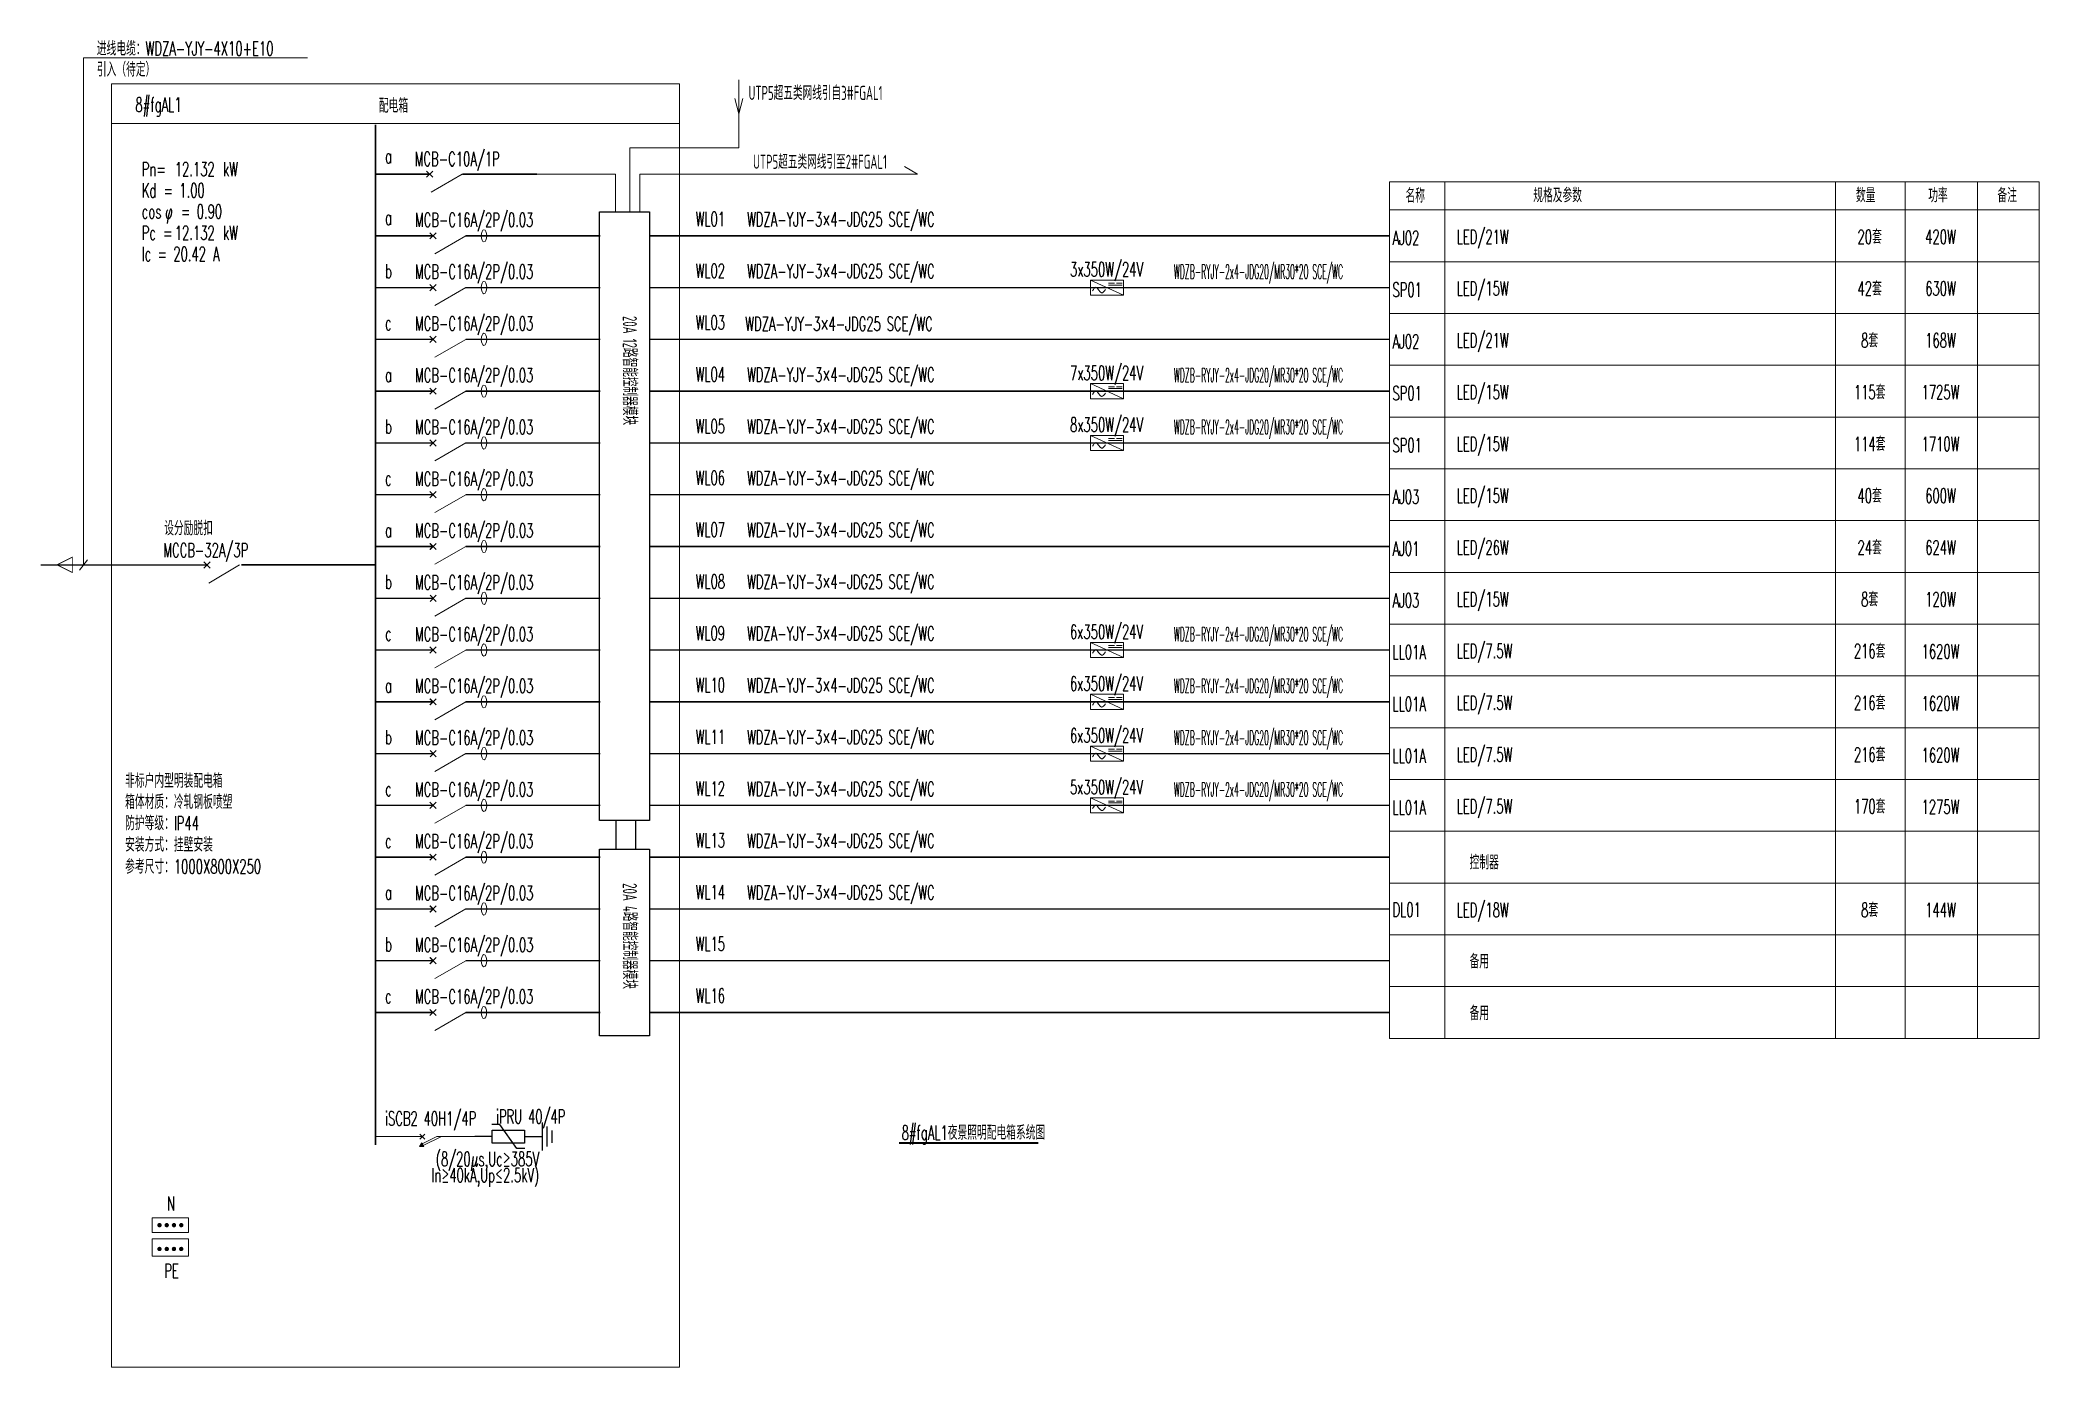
# Model space of a CAD drawing. Header units: millimetres. Extents: x -158656 to -149924, y -51573 to -51018.
# Drawn here: x -151199.6 to -150704.5, y -51346.3 to -51017.6 of the extents above; entities that cross this region are included whole.
import ezdxf
from ezdxf.enums import TextEntityAlignment as Align

# ---------------------------------------------------------------- set-up
doc = ezdxf.new("R2010")
doc.units = ezdxf.units.MM
doc.header["$MEASUREMENT"] = 0
doc.layers.get('0').update_dxf_attribs({"lineweight": 15})
doc.layers.add('0-配电系统图', color=7, linetype='Continuous', lineweight=18)
doc.layers.add('FG-说明', color=7, linetype='Continuous', lineweight=9)
for name, color, linetype in [('FG-灯具', 3, 'Continuous'), ('FG-照明文字说明', 7, 'Continuous'), ('电气', 3, 'Continuous')]:
    doc.layers.add(name, color=color, linetype=linetype)
doc.styles.add('_TEL_DIM', font='SIMPLEX', dxfattribs={"width": 0.8, "height": 3.5, "bigfont": 'HZTXT'})
doc.styles.add('XD2008', font='xd-hzs.shx', dxfattribs={"width": 0.7, "bigfont": 'xd-hztxt.shx'})

msp = doc.modelspace()

# ---------------------------------------------------------------- texts
at = {"layer": 'FG-照明文字说明', "color": 0, "style": 'XD2008', "width": 0.65}
for s, p in [('UTP5超五类网线引自3#FGAL1', (-151024.09, -51032.47)), ('UTP5超五类网线引至2#FGAL1', (-151022.96, -51049.53))]:
    msp.add_text(s, height=3.5, dxfattribs=at).set_placement(p)
for s, p in [('20A 12路智能控制器模块', (-151055.24, -51085.96)), ('20A 4路智能控制器模块', (-151055.24, -51226.43))]:
    msp.add_text(s, height=3.5, rotation=270, dxfattribs=at).set_placement(p)
at = {"layer": 'FG-说明', "style": '_TEL_DIM'}
for s, width, p in [('进线电缆：WDZA-YJY-4X10+E10', 0.6, (-151185.51, -51021.48, 27.42)), ('引入（待定）', 0.6, (-151185.51, -51026.67, 27.42)), ('8#fgAL1', 0.6, (-151175.94, -51035.38)), ('配电箱', 0.6, (-151115.67, -51035.62)), ('Pn=', 0.6, (-151174.37, -51051.36)), ('12.132', 0.6, (-151166.2, -51051.36)), ('kW', 0.6, (-151154.27, -51051.36)), ('a', 0.6, (-151114.11, -51048.1)), ('MCB-C10A/1P ', 0.6, (-151106.78, -51048.82)), ('Kd', 0.6, (-151174.37, -51056.61)), ('1.00', 0.6, (-151165.08, -51056.61)), ('=', 0.6, (-151168.98, -51056.61)), ('0.90', 0.6, (-151160.78, -51061.86)), ('名称', 0.6, (-150861.4, -51057.92)), ('规格及参数', 0.6, (-150829.76, -51057.82)), ('数量', 0.6, (-150749.84, -51057.82)), ('功率', 0.6, (-150731.95, -51057.82)), ('备注', 0.6, (-150714.8, -51057.82)), ('cos', 0.6, (-151174.37, -51061.86)), ('φ', 0.6, (-151168.61, -51061.86)), ('=', 0.6, (-151164.68, -51061.86)), ('a', 0.6, (-151114.11, -51063.36)), ('MCB-C16A/2P/0.03', 0.6, (-151106.73, -51063.91)), ('WL01', 0.6, (-151037.21, -51063.69)), ('WDZA-YJY-3×4-JDG25 SCE/WC', 0.6, (-151024.47, -51063.79)), ('Pc', 0.6, (-151174.37, -51067.11)), ('=', 0.6, (-151169.08, -51067.11)), ('12.132', 0.6, (-151166.2, -51067.1)), ('kW', 0.6, (-151154.27, -51067.1)), ('LED/21W', 0.6, (-150848.73, -51068.11, -88.1)), ('Ic', 0.6, (-151174.37, -51072.36)), ('=', 0.6, (-151170.47, -51072.36)), ('20.42', 0.6, (-151166.57, -51072.36)), ('A', 0.6, (-151156.73, -51072.36)), ('b', 0.6, (-151114.11, -51076.62)), ('MCB-C16A/2P/0.03', 0.6, (-151106.73, -51076.73)), ('WL02', 0.6, (-151037.21, -51076.51)), ('WDZA-YJY-3×4-JDG25 SCE/WC', 0.6, (-151024.47, -51076.61)), ('3x350W/24V', 0.6, (-150944.49, -51076.17)), ('WDZB-RYJY-2x4-JDG20/MR30*20 SCE/WC', 0.4, (-150918.74, -51076.73)), ('LED/15W', 0.6, (-150848.73, -51080.93, -88.1)), ('c', 0.6, (-151114.11, -51089.44)), ('MCB-C16A/2P/0.03', 0.6, (-151106.73, -51089.56)), ('WL03', 0.6, (-151037.21, -51089.34)), ('WDZA-YJY-3×4-JDG25 SCE/WC', 0.6, (-151024.92, -51089.64)), ('LED/21W', 0.6, (-150848.73, -51093.75, -88.1)), ('MCB-C16A/2P/0.03', 0.6, (-151106.73, -51102.38)), ('WDZA-YJY-3×4-JDG25 SCE/WC', 0.6, (-151024.47, -51102.25)), ('7x350W/24V', 0.6, (-150944.49, -51101.82)), ('WDZB-RYJY-2x4-JDG20/MR30*20 SCE/WC', 0.4, (-150918.74, -51102.38)), ('a', 0.6, (-151114.11, -51102.26)), ('WL04', 0.6, (-151037.21, -51102.16)), ('LED/15W', 0.6, (-150848.73, -51106.58, -88.1)), ('b', 0.6, (-151114.11, -51115.09)), ('MCB-C16A/2P/0.03', 0.6, (-151106.73, -51115.2)), ('WL05', 0.6, (-151037.21, -51114.98)), ('WDZA-YJY-3×4-JDG25 SCE/WC', 0.6, (-151024.47, -51115.08)), ('8x350W/24V', 0.6, (-150944.49, -51114.64)), ('WDZB-RYJY-2x4-JDG20/MR30*20 SCE/WC', 0.4, (-150918.74, -51115.2)), ('LED/15W', 0.6, (-150848.73, -51119.4, -88.1)), ('c', 0.6, (-151114.11, -51127.91)), ('MCB-C16A/2P/0.03', 0.6, (-151106.73, -51128.03)), ('WL06', 0.6, (-151037.21, -51127.81)), ('WDZA-YJY-3×4-JDG25 SCE/WC', 0.6, (-151024.47, -51127.9)), ('LED/15W', 0.6, (-150848.73, -51132.22, -88.1)), ('设分励脱扣', 0.6, (-151168.83, -51140.27, 11.52)), ('MCB-C16A/2P/0.03', 0.6, (-151106.72, -51140.85)), ('WL07', 0.6, (-151037.21, -51140.63)), ('WDZA-YJY-3×4-JDG25 SCE/WC', 0.6, (-151024.46, -51140.72)), ('MCCB-32A/3P', 0.6, (-151169.06, -51145.72)), ('a', 0.6, (-151114.11, -51140.73)), ('LED/26W', 0.6, (-150848.73, -51145.05, -88.1)), ('b', 0.6, (-151114.11, -51153.55)), ('MCB-C16A/2P/0.03', 0.6, (-151106.72, -51153.68)), ('WL08', 0.6, (-151037.2, -51153.46)), ('WDZA-YJY-3×4-JDG25 SCE/WC', 0.6, (-151024.46, -51153.55)), ('LED/15W', 0.6, (-150848.73, -51157.87, -88.1)), ('MCB-C16A/2P/0.03', 0.6, (-151106.73, -51166.5)), ('WDZA-YJY-3×4-JDG25 SCE/WC', 0.6, (-151024.47, -51166.37)), ('6x350W/24V', 0.6, (-150944.5, -51165.93)), ('WDZB-RYJY-2x4-JDG20/MR30*20 SCE/WC', 0.4, (-150918.74, -51166.5)), ('c', 0.6, (-151114.1, -51166.38)), ('WL09', 0.6, (-151037.21, -51166.28)), ('LED/7.5W', 0.6, (-150848.73, -51170.69, -88.1)), ('a', 0.6, (-151114.11, -51179.2)), ('MCB-C16A/2P/0.03', 0.6, (-151106.72, -51179.32)), ('WL10', 0.6, (-151037.21, -51179.1)), ('WDZA-YJY-3×4-JDG25 SCE/WC', 0.6, (-151024.47, -51179.19)), ('6x350W/24V', 0.6, (-150944.5, -51178.76)), ('WDZB-RYJY-2x4-JDG20/MR30*20 SCE/WC', 0.4, (-150918.74, -51179.32)), ('LED/7.5W', 0.6, (-150848.73, -51183.51, -88.1)), ('b', 0.6, (-151114.11, -51192.03)), ('MCB-C16A/2P/0.03', 0.6, (-151106.72, -51192.15)), ('WL11', 0.6, (-151037.2, -51191.93)), ('WDZA-YJY-3×4-JDG25 SCE/WC', 0.6, (-151024.47, -51192.02)), ('6x350W/24V', 0.6, (-150944.5, -51191.58)), ('WDZB-RYJY-2x4-JDG20/MR30*20 SCE/WC', 0.4, (-150918.74, -51192.14)), ('LED/7.5W', 0.6, (-150848.73, -51196.34, -88.1)), ('非标户内型明装配电箱', 0.6, (-151178.5, -51202.82)), ('MCB-C16A/2P/0.03', 0.6, (-151106.73, -51204.97)), ('WL12', 0.6, (-151037.21, -51204.75)), ('WDZA-YJY-3×4-JDG25 SCE/WC', 0.6, (-151024.47, -51204.84)), ('5x350W/24V', 0.6, (-150944.5, -51204.41)), ('WDZB-RYJY-2x4-JDG20/MR30*20 SCE/WC', 0.4, (-150918.74, -51204.97)), ('箱体材质：冷轧钢板喷塑', 0.6, (-151178.5, -51208.05)), ('c', 0.6, (-151114.1, -51204.85)), ('LED/7.5W', 0.6, (-150848.73, -51209.16, -88.1)), ('防护等级：IP44 ', 0.6, (-151178.5, -51213.31)), ('安装方式：挂壁安装', 0.6, (-151178.5, -51218.63)), ('c', 0.6, (-151114.11, -51217.67)), ('MCB-C16A/2P/0.03', 0.6, (-151106.73, -51217.79)), ('WL13', 0.6, (-151037.21, -51217.57)), ('WDZA-YJY-3×4-JDG25 SCE/WC', 0.6, (-151024.47, -51217.67)), ('参考尺寸：1000X800X250', 0.6, (-151178.5, -51224.07)), ('控制器', 0.6, (-150845.53, -51223.01)), ('MCB-C16A/2P/0.03', 0.6, (-151106.72, -51230.62)), ('WL14', 0.6, (-151037.21, -51230.4)), ('WDZA-YJY-3×4-JDG25 SCE/WC', 0.6, (-151024.47, -51230.49)), ('a', 0.6, (-151114.11, -51230.5)), ('LED/18W', 0.6, (-150848.73, -51234.81, -88.1)), ('b', 0.6, (-151114.11, -51243.32)), ('MCB-C16A/2P/0.03', 0.6, (-151106.72, -51243.44)), ('WL15', 0.6, (-151037.21, -51243.22)), ('备用', 0.6, (-150845.53, -51247.54)), ('c', 0.6, (-151114.11, -51256.14)), ('MCB-C16A/2P/0.03', 0.6, (-151106.73, -51256.26)), ('WL16', 0.6, (-151037.21, -51256.04)), ('备用', 0.6, (-150845.53, -51260.36)), ('8#fgAL1夜景照明配电箱系统图', 0.6, (-150986.2, -51289.95)), ('N', 0.6, (-151168.13, -51307.52)), ('PE', 0.6, (-151168.82, -51324.19))]:
    msp.add_text(s, height=3.5, dxfattribs=dict(at, width=width)).set_placement(p)
at = {"layer": 'FG-说明', "style": '_TEL_DIM', "width": 0.6}
for s, p in [('AJ02', (-150864.62, -51066.63)), ('SP01', (-150864.62, -51079.46)), ('AJ02', (-150864.62, -51092.28)), ('SP01', (-150864.62, -51105.1)), ('SP01', (-150864.62, -51117.93)), ('AJ03', (-150864.62, -51130.75)), ('AJ01', (-150864.62, -51143.57)), ('AJ03', (-150864.62, -51156.39)), ('LL01A', (-150864.62, -51169.22)), ('LL01A', (-150864.62, -51182.04)), ('LL01A', (-150864.62, -51194.87)), ('LL01A', (-150864.62, -51207.69)), ('DL01', (-150864.62, -51232.99))]:
    msp.add_text(s, height=3.5, dxfattribs=at).set_placement(p, align=Align.MIDDLE_LEFT)
for s, p in [('20套', (-150746.44, -51068.11)), ('420W', (-150728.9, -51068.11)), ('42套', (-150746.44, -51080.93)), ('630W', (-150728.9, -51080.93)), ('8套', (-150746.44, -51093.75)), ('168W', (-150728.9, -51093.75)), ('115套', (-150746.44, -51106.58)), ('1725W', (-150728.9, -51106.58)), ('114套', (-150746.44, -51119.4)), ('1710W', (-150728.9, -51119.4)), ('40套', (-150746.44, -51132.22)), ('600W', (-150728.9, -51132.22)), ('24套', (-150746.44, -51145.05)), ('624W', (-150728.9, -51145.05)), ('8套', (-150746.44, -51157.87)), ('120W', (-150728.9, -51157.87)), ('216套', (-150746.44, -51170.69)), ('1620W', (-150728.9, -51170.8)), ('216套', (-150746.44, -51183.51)), ('1620W', (-150728.9, -51183.63)), ('216套', (-150746.44, -51196.34)), ('1620W', (-150728.9, -51196.45)), ('170套', (-150746.44, -51209.16)), ('1275W', (-150728.9, -51209.28)), ('8套', (-150746.44, -51234.81)), ('144W', (-150728.9, -51234.81)), ('iSCB2 40H1/4P', (-151102.83, -51286.48)), ('iPRU 40/4P', (-151078.06, -51285.98))]:
    msp.add_text(s, height=3.5, dxfattribs=at).set_placement(p, align=Align.CENTER)
for s, p in [('(8/20μs,Uc≥385V', (-151075.99, -51296.48)), ('In≥40kA,Up≤2.5kV)', (-151075.99, -51300.48))]:
    msp.add_text(s, height=3.5, dxfattribs=at).set_placement(p, align=Align.RIGHT)

# ---------------------------------------------------------------- blocks, each defined once
blk = doc.blocks.new('0208D')
at = {"color": 3, "linetype": 'Continuous', "const_width": 0.3}
blk.add_lwpolyline([(0, -7.5), (0, 0)], dxfattribs=at)
blk.add_lwpolyline([(0, -7.5), (2.5, -2.5), (-2.5, -2.5)], close=True, dxfattribs=at)
blk = doc.blocks.new('过流保护SPD')
at = {"layer": '电气', "color": 3}
for p, q in [((435, 0), (0, 0)), ((625, 298), (424, 298)), ((435, 163), (1235, 163)), ((435, -163), (435, 163)), ((1046, -298), (625, 298)), ((1235, 163), (1235, -163)), ((1235, 0), (1671, 0)), ((1671, 347), (1671, -347)), ((1789, 251), (1789, -242)), ((1911, 152), (1911, -157)), ((1235, -163), (435, -163)), ((1246, -298), (1046, -298))]:
    blk.add_line(p, q, dxfattribs=at)

# ---------------------------------------------------------------- hatches: boundary and pattern name
at = {"layer": 'FG-说明'}
msp.add_hatch(color=256, dxfattribs=at).paths.add_polyline_path([(-151105.56, -51291.6), (-151104.56, -51291.66), (-151105.01, -51290.76)])

# ---------------------------------------------------------------- linework, layer by layer
at = {"color": 4}
msp.add_line((-151057.08, -51060.14), (-151057.08, -51050.85), dxfattribs=at)
for p, q in [((-150865.4, -51052.76), (-150865.4, -51264.87)), ((-150851.62, -51052.76), (-150851.62, -51264.87)), ((-150754.93, -51052.76), (-150754.93, -51264.87)), ((-150737.68, -51052.76), (-150737.68, -51264.87)), ((-150719.72, -51052.76), (-150719.72, -51264.87)), ((-150704.5, -51052.76), (-150704.5, -51264.87))]:
    msp.add_line(p, q)
for points in [[(-151046.01, -51044.32), (-151026.51, -51044.32), (-151026.51, -51027.47)], [(-151027.52, -51032.12), (-151026.51, -51035.9)], [(-151025.51, -51032.12), (-151026.51, -51035.9)], [(-151046.01, -51044.32), (-151053.51, -51044.32), (-151053.51, -51060.14)], [(-151046.01, -51050.85), (-151051.03, -51050.85), (-151051.03, -51060.14)], [(-151046.01, -51050.85), (-150982.23, -51050.85), (-150985.49, -51048.91)]]:
    msp.add_lwpolyline(points)
msp.add_lwpolyline([(-151076.49, -51050.85), (-151057.08, -51050.85)], dxfattribs=at)
at = {"layer": '0-配电系统图', "ltscale": 0.2}
for p, q in [((-151188.85, -51147.64), (-151188.84, -51022.06)), ((-151188.84, -51022.06), (-151133.34, -51022.06)), ((-151187.86, -51146.38), (-151189.84, -51148.9)), ((-151159.02, -51148.41), (-151157.47, -51146.86)), ((-151159.02, -51146.86), (-151157.47, -51148.41)), ((-151150.17, -51147.63), (-151157.78, -51152.16))]:
    msp.add_line(p, q, dxfattribs=at)
at = {"layer": '0-配电系统图', "ltscale": 100}
msp.add_line((-151181.87, -51038.3), (-151041.24, -51038.3), dxfattribs=at)
at = {"layer": '0-配电系统图'}
for p, q in [((-151103.85, -51050.08), (-151102.31, -51051.62)), ((-151103.85, -51051.62), (-151102.31, -51050.08)), ((-151095.01, -51050.85), (-151102.67, -51055.27)), ((-151103, -51065.34), (-151101.45, -51066.88)), ((-151103, -51066.88), (-151101.45, -51065.34)), ((-151103, -51065.34), (-151101.45, -51066.88)), ((-151103, -51066.88), (-151101.45, -51065.34)), ((-151094.15, -51066.1), (-151101.81, -51070.53)), ((-151103, -51078.16), (-151101.45, -51079.7)), ((-151103, -51079.7), (-151101.45, -51078.16)), ((-151103, -51078.16), (-151101.45, -51079.7)), ((-151103, -51079.7), (-151101.45, -51078.16)), ((-151094.15, -51078.93), (-151101.81, -51083.35)), ((-151103, -51090.98), (-151101.45, -51092.53)), ((-151103, -51092.53), (-151101.45, -51090.98)), ((-151103, -51090.98), (-151101.45, -51092.53)), ((-151103, -51092.53), (-151101.45, -51090.98)), ((-151094.15, -51091.75), (-151101.81, -51096.17)), ((-151103, -51103.81), (-151101.45, -51105.35)), ((-151103, -51105.35), (-151101.45, -51103.81)), ((-151103, -51103.81), (-151101.45, -51105.35)), ((-151103, -51105.35), (-151101.45, -51103.81)), ((-151094.15, -51104.57), (-151101.81, -51109)), ((-151103, -51116.63), (-151101.45, -51118.17)), ((-151103, -51118.17), (-151101.45, -51116.63)), ((-151103, -51116.63), (-151101.45, -51118.17)), ((-151103, -51118.17), (-151101.45, -51116.63)), ((-151094.15, -51117.4), (-151101.81, -51121.82)), ((-151103, -51129.45), (-151101.45, -51131)), ((-151103, -51131), (-151101.45, -51129.45)), ((-151103, -51129.45), (-151101.45, -51131)), ((-151103, -51131), (-151101.45, -51129.45)), ((-151094.15, -51130.22), (-151101.81, -51134.64)), ((-151103, -51142.27), (-151101.45, -51143.82)), ((-151103, -51143.82), (-151101.45, -51142.27)), ((-151102.99, -51142.27), (-151101.44, -51143.82)), ((-151102.99, -51143.82), (-151101.44, -51142.27)), ((-151102.99, -51142.27), (-151101.44, -51143.82)), ((-151102.99, -51143.82), (-151101.44, -51142.27)), ((-151094.15, -51143.04), (-151101.8, -51147.46)), ((-151102.99, -51155.1), (-151101.44, -51156.65)), ((-151102.99, -51156.65), (-151101.44, -51155.1)), ((-151102.99, -51155.1), (-151101.44, -51156.65)), ((-151102.99, -51156.65), (-151101.44, -51155.1)), ((-151102.99, -51155.1), (-151101.45, -51156.65)), ((-151102.99, -51156.65), (-151101.45, -51155.1)), ((-151094.14, -51155.87), (-151101.8, -51160.29)), ((-151103, -51167.92), (-151101.45, -51169.47)), ((-151103, -51169.47), (-151101.45, -51167.92)), ((-151103, -51167.92), (-151101.45, -51169.47)), ((-151103, -51169.47), (-151101.45, -51167.92)), ((-151094.15, -51168.69), (-151101.81, -51173.11)), ((-151103, -51180.75), (-151101.45, -51182.29)), ((-151103, -51182.29), (-151101.45, -51180.75)), ((-151102.99, -51180.75), (-151101.44, -51182.29)), ((-151102.99, -51182.29), (-151101.44, -51180.75)), ((-151102.99, -51180.75), (-151101.44, -51182.29)), ((-151102.99, -51182.29), (-151101.44, -51180.75)), ((-151094.15, -51181.51), (-151101.8, -51185.94)), ((-151102.99, -51193.57), (-151101.44, -51195.12)), ((-151102.99, -51195.12), (-151101.44, -51193.57)), ((-151102.99, -51193.57), (-151101.44, -51195.12)), ((-151102.99, -51195.12), (-151101.44, -51193.57)), ((-151102.99, -51193.57), (-151101.45, -51195.12)), ((-151102.99, -51195.12), (-151101.45, -51193.57)), ((-151094.14, -51194.34), (-151101.8, -51198.76)), ((-151103, -51206.39), (-151101.45, -51207.94)), ((-151103, -51207.94), (-151101.45, -51206.39)), ((-151103, -51206.39), (-151101.45, -51207.94)), ((-151103, -51207.94), (-151101.45, -51206.39)), ((-151094.15, -51207.16), (-151101.81, -51211.58)), ((-151103, -51219.22), (-151101.45, -51220.76)), ((-151103, -51220.76), (-151101.45, -51219.22)), ((-151103, -51219.22), (-151101.45, -51220.76)), ((-151103, -51220.76), (-151101.45, -51219.22)), ((-151094.16, -51219.99), (-151101.81, -51224.41)), ((-151103, -51232.04), (-151101.45, -51233.59)), ((-151103, -51233.59), (-151101.45, -51232.04)), ((-151102.99, -51232.04), (-151101.45, -51233.59)), ((-151102.99, -51233.59), (-151101.45, -51232.04)), ((-151102.99, -51232.04), (-151101.45, -51233.59)), ((-151102.99, -51233.59), (-151101.45, -51232.04)), ((-151094.15, -51232.81), (-151101.81, -51237.23)), ((-151103, -51244.87), (-151101.45, -51246.41)), ((-151103, -51246.41), (-151101.45, -51244.87)), ((-151102.99, -51244.87), (-151101.44, -51246.41)), ((-151102.99, -51246.41), (-151101.44, -51244.87)), ((-151102.99, -51244.87), (-151101.44, -51246.41)), ((-151102.99, -51246.41), (-151101.44, -51244.87)), ((-151094.15, -51245.63), (-151101.8, -51250.06)), ((-151103, -51257.69), (-151101.45, -51259.23)), ((-151103, -51259.23), (-151101.45, -51257.69)), ((-151103, -51257.69), (-151101.45, -51259.23)), ((-151103, -51259.23), (-151101.45, -51257.69)), ((-151094.16, -51258.46), (-151101.81, -51262.88)), ((-151162.8, -51309.32), (-151171.8, -51309.32)), ((-151171.8, -51309.32), (-151171.8, -51312.92)), ((-151162.8, -51312.92), (-151162.8, -51309.32)), ((-151171.8, -51312.92), (-151162.8, -51312.92)), ((-151162.8, -51314.47), (-151171.8, -51314.47)), ((-151171.8, -51314.47), (-151171.8, -51318.82)), ((-151162.8, -51318.82), (-151162.8, -51314.47)), ((-151171.8, -51318.82), (-151162.8, -51318.82))]:
    msp.add_line(p, q, dxfattribs=at)
at = {"layer": '0-配电系统图', "ltscale": 100}
msp.add_lwpolyline([(-151181.87, -51028.5), (-151041.24, -51028.5), (-151041.24, -51346.25), (-151181.87, -51346.25)], close=True, dxfattribs=at)
at = {"layer": '0-配电系统图', "const_width": 0.36}
for points in [[(-151116.5, -51038.6), (-151116.5, -51291.26)], [(-151116.5, -51050.85), (-151103.08, -51050.85)], [(-151095.01, -51050.85), (-151076.49, -51050.85)], [(-151116.5, -51066.11), (-151102.22, -51066.11)], [(-151116.5, -51078.93), (-151102.22, -51078.93)], [(-151116.5, -51091.75), (-151102.22, -51091.76)], [(-151116.5, -51104.58), (-151102.22, -51104.58)], [(-151116.5, -51117.4), (-151102.22, -51117.4)], [(-151116.5, -51130.22), (-151102.22, -51130.22)], [(-151199.41, -51147.64), (-151158.25, -51147.64)], [(-151149.68, -51147.6), (-151116.51, -51147.6)], [(-151116.5, -51143.04), (-151102.22, -51143.05)], [(-151116.5, -51143.05), (-151102.22, -51143.05)], [(-151116.5, -51155.87), (-151102.22, -51155.87)], [(-151116.49, -51155.87), (-151102.21, -51155.87)], [(-151116.5, -51168.69), (-151102.22, -51168.7)], [(-151116.5, -51181.52), (-151102.22, -51181.52)], [(-151116.5, -51181.52), (-151102.22, -51181.52)], [(-151116.5, -51194.34), (-151102.22, -51194.34)], [(-151116.49, -51194.34), (-151102.21, -51194.34)], [(-151116.5, -51207.16), (-151102.22, -51207.17)], [(-151116.5, -51219.99), (-151102.23, -51219.99)], [(-151116.5, -51232.81), (-151102.22, -51232.81)], [(-151116.5, -51232.81), (-151102.23, -51232.81)], [(-151116.5, -51245.64), (-151102.22, -51245.64)], [(-151116.5, -51245.64), (-151102.22, -51245.64)], [(-151116.5, -51258.46), (-151102.23, -51258.46)]]:
    msp.add_lwpolyline(points, dxfattribs=at)
at = {"layer": '0-配电系统图', "color": 7, "const_width": 0.515}
msp.add_lwpolyline([(-150986.86, -51290.8), (-150952.33, -51290.8)], dxfattribs=at)
at = {"layer": '0-配电系统图', "const_width": 0.54}
for points in [[(-151170, -51311.39, 1), (-151170, -51310.85, 1)], [(-151168.2, -51311.39, 1), (-151168.2, -51310.85, 1)], [(-151166.4, -51311.39, 1), (-151166.4, -51310.85, 1)], [(-151164.6, -51311.39, 1), (-151164.6, -51310.85, 1)], [(-151170, -51317.29, 1), (-151170, -51316.75, 1)], [(-151168.2, -51317.29, 1), (-151168.2, -51316.75, 1)], [(-151166.4, -51317.29, 1), (-151166.4, -51316.75, 1)], [(-151164.6, -51317.29, 1), (-151164.6, -51316.75, 1)]]:
    msp.add_lwpolyline(points, format="xyb", close=True, dxfattribs=at)
at = {"layer": '0-配电系统图', "extrusion": (0, 0, -1)}
for centre in [(-151089.63, -51066.1), (-151089.63, -51078.93), (-151089.63, -51091.75), (-151089.63, -51104.57), (-151089.63, -51117.4), (-151089.63, -51130.22), (-151089.63, -51143.04), (-151089.62, -51155.87), (-151089.63, -51168.69), (-151089.63, -51181.51), (-151089.62, -51194.34), (-151089.63, -51207.16), (-151089.64, -51219.99), (-151089.63, -51232.81), (-151089.63, -51245.63), (-151089.64, -51258.46)]:
    msp.add_ellipse(centre, major_axis=(0, 1.51), ratio=0.444792, dxfattribs=at)
at = {"layer": 'FG-灯具'}
for points in [[(-151060.99, -51060.14), (-151048.61, -51060.14), (-151048.61, -51210.88), (-151060.99, -51210.88)], [(-151060.99, -51218.01), (-151048.61, -51218.01), (-151048.61, -51264.22), (-151060.99, -51264.22)]]:
    msp.add_lwpolyline(points, close=True, dxfattribs=at)
for points in [[(-151056.87, -51218.01), (-151056.87, -51210.88)], [(-151052.05, -51218.01), (-151052.05, -51210.88)]]:
    msp.add_lwpolyline(points, dxfattribs=at)
at = {"layer": 'FG-说明', "color": 0}
for p, q in [((-150865.4, -51052.76), (-150704.5, -51052.76)), ((-150865.4, -51059.7), (-150704.5, -51059.7)), ((-150865.4, -51072.52), (-150704.5, -51072.52)), ((-150931.24, -51080.8), (-150939.4, -51077.06)), ((-150933.43, -51077.84), (-150934.94, -51077.84)), ((-150931.57, -51078.32), (-150934.94, -51078.32)), ((-150931.57, -51077.84), (-150932.97, -51077.84)), ((-150865.4, -51085.34), (-150704.5, -51085.34)), ((-150865.4, -51098.17), (-150704.5, -51098.17)), ((-150931.24, -51106.45), (-150939.4, -51102.71)), ((-150933.43, -51103.48), (-150934.94, -51103.48)), ((-150931.57, -51103.96), (-150934.94, -51103.96)), ((-150931.57, -51103.48), (-150932.97, -51103.48)), ((-150865.4, -51110.99), (-150704.5, -51110.99)), ((-150931.24, -51119.27), (-150939.4, -51115.53)), ((-150933.43, -51116.3), (-150934.94, -51116.3)), ((-150931.57, -51116.79), (-150934.94, -51116.79)), ((-150931.57, -51116.3), (-150932.97, -51116.3)), ((-150865.4, -51123.81), (-150704.5, -51123.81)), ((-150865.4, -51136.63), (-150704.5, -51136.63)), ((-150865.4, -51149.46), (-150704.5, -51149.46)), ((-150865.4, -51162.28), (-150704.5, -51162.28)), ((-150931.24, -51170.57), (-150939.4, -51166.83)), ((-150933.43, -51167.6), (-150934.94, -51167.6)), ((-150931.57, -51168.08), (-150934.94, -51168.08)), ((-150931.57, -51167.6), (-150932.97, -51167.6)), ((-150865.4, -51175.11), (-150704.5, -51175.11)), ((-150931.24, -51183.39), (-150939.4, -51179.66)), ((-150933.43, -51180.43), (-150934.94, -51180.43)), ((-150931.57, -51180.91), (-150934.94, -51180.91)), ((-150931.57, -51180.43), (-150932.97, -51180.43)), ((-150865.4, -51187.93), (-150704.5, -51187.93)), ((-150931.24, -51196.22), (-150939.4, -51192.48)), ((-150933.43, -51193.25), (-150934.94, -51193.25)), ((-150931.57, -51193.73), (-150934.94, -51193.73)), ((-150931.57, -51193.25), (-150932.97, -51193.25)), ((-150865.4, -51200.75), (-150704.5, -51200.75)), ((-150931.24, -51209.04), (-150939.4, -51205.3)), ((-150933.43, -51206.08), (-150934.94, -51206.08)), ((-150931.57, -51206.56), (-150934.94, -51206.56)), ((-150931.57, -51206.08), (-150932.97, -51206.08)), ((-150865.4, -51213.57), (-150704.5, -51213.57)), ((-150865.4, -51226.4), (-150704.5, -51226.4)), ((-150865.4, -51239.22), (-150704.5, -51239.22)), ((-150865.4, -51252.05), (-150704.5, -51252.05)), ((-150865.4, -51264.87), (-150704.5, -51264.87))]:
    msp.add_line(p, q, dxfattribs=at)
at = {"layer": 'FG-说明'}
for p, q in [((-151116.5, -51289.19), (-151105.5, -51289.19)), ((-151106.1, -51289.19), (-151104.9, -51289.19)), ((-151105.01, -51290.76), (-151105.56, -51291.6)), ((-151104.26, -51288.55), (-151105.54, -51289.82)), ((-151104.26, -51289.82), (-151105.54, -51288.55)), ((-151105.01, -51290.76), (-151104.56, -51291.66)), ((-151104.68, -51291.43), (-151100.18, -51289.19)), ((-151100.18, -51289.19), (-151091.93, -51289.19)), ((-151105.56, -51291.6), (-151104.56, -51291.66))]:
    msp.add_line(p, q, dxfattribs=at)
at = {"layer": 'FG-说明', "color": 0, "const_width": 0.36}
for points in [[(-151094.15, -51066.1), (-151060.82, -51066.11)], [(-151048.54, -51066.11), (-150865.4, -51066.11)], [(-151094.15, -51078.93), (-151060.82, -51078.93)], [(-151048.54, -51078.93), (-150865.4, -51078.93)], [(-151094.15, -51091.75), (-151060.82, -51091.75)], [(-151048.54, -51091.75), (-150865.4, -51091.75)], [(-151094.15, -51104.57), (-151060.82, -51104.58)], [(-151048.54, -51104.58), (-150865.4, -51104.58)], [(-151094.15, -51117.4), (-151060.82, -51117.4)], [(-151048.54, -51117.4), (-150865.4, -51117.4)], [(-151094.15, -51130.22), (-151060.82, -51130.22)], [(-151048.54, -51130.22), (-150865.4, -51130.22)], [(-151048.54, -51143.05), (-150865.4, -51143.05)], [(-151048.54, -51155.87), (-150865.4, -51155.87)], [(-151094.15, -51168.69), (-151060.82, -51168.69)], [(-151048.54, -51168.69), (-150865.4, -51168.69)], [(-151048.54, -51181.52), (-150865.4, -51181.52)], [(-151048.54, -51194.34), (-150865.4, -51194.34)], [(-151094.15, -51207.16), (-151060.82, -51207.16)], [(-151048.54, -51207.17), (-150865.4, -51207.17)], [(-151094.16, -51219.99), (-151060.82, -51219.99)], [(-151048.55, -51219.99), (-150865.4, -51219.99)], [(-151048.54, -51232.81), (-150865.4, -51232.81)], [(-151048.54, -51245.64), (-150865.4, -51245.64)], [(-151094.16, -51258.46), (-151060.82, -51258.46)], [(-151048.55, -51258.46), (-150865.4, -51258.46)]]:
    msp.add_lwpolyline(points, dxfattribs=at)
at = {"layer": 'FG-说明', "color": 0}
for points in [[(-150931.24, -51080.8), (-150939.4, -51080.8), (-150939.4, -51077.06), (-150931.24, -51077.06)], [(-150931.24, -51106.45), (-150939.4, -51106.45), (-150939.4, -51102.71), (-150931.24, -51102.71)], [(-150931.24, -51119.27), (-150939.4, -51119.27), (-150939.4, -51115.53), (-150931.24, -51115.53)], [(-150931.24, -51170.57), (-150939.4, -51170.57), (-150939.4, -51166.83), (-150931.24, -51166.83)], [(-150931.24, -51183.39), (-150939.4, -51183.39), (-150939.4, -51179.66), (-150931.24, -51179.66)], [(-150931.24, -51196.22), (-150939.4, -51196.22), (-150939.4, -51192.48), (-150931.24, -51192.48)], [(-150931.24, -51209.04), (-150939.4, -51209.04), (-150939.4, -51205.3), (-150931.24, -51205.3)]]:
    msp.add_lwpolyline(points, close=True, dxfattribs=at)
at = {"layer": 'FG-说明', "const_width": 0.36}
for points in [[(-151094.15, -51143.04), (-151060.81, -51143.04)], [(-151094.14, -51155.87), (-151060.81, -51155.87)], [(-151094.15, -51181.51), (-151060.81, -51181.52)], [(-151094.14, -51194.34), (-151060.81, -51194.34)], [(-151094.15, -51232.81), (-151060.81, -51232.81)], [(-151094.15, -51245.63), (-151060.81, -51245.64)]]:
    msp.add_lwpolyline(points, dxfattribs=at)
at = {"layer": 'FG-说明'}
msp.add_lwpolyline([(-151100.18, -51289.19), (-151101.3, -51289.19), (-151104.9, -51290.99)], dxfattribs=at)
at = {"layer": 'FG-说明', "color": 0}
for points in [[(-150935.71, -51079.4), (-150936.69, -51080.23), (-150938.07, -51078.81), (-150938.89, -51079.72)], [(-150935.71, -51105.05), (-150936.69, -51105.87), (-150938.07, -51104.46), (-150938.89, -51105.37)], [(-150935.71, -51117.87), (-150936.69, -51118.7), (-150938.07, -51117.28), (-150938.89, -51118.19)], [(-150935.71, -51169.17), (-150936.69, -51169.99), (-150938.07, -51168.58), (-150938.89, -51169.49)], [(-150935.71, -51181.99), (-150936.69, -51182.82), (-150938.07, -51181.41), (-150938.89, -51182.32)], [(-150935.71, -51194.82), (-150936.69, -51195.64), (-150938.07, -51194.23), (-150938.89, -51195.14)], [(-150935.71, -51207.64), (-150936.69, -51208.47), (-150938.07, -51207.05), (-150938.89, -51207.96)]]:
    msp.add_spline(points, degree=3, dxfattribs=at)

# ---------------------------------------------------------------- block references
at = {"layer": 'FG-照明文字说明', "color": 0, "xscale": 0.7592253990924291, "yscale": 0.7592253990924291, "zscale": 0.7592253990924291, "rotation": 270}
msp.add_blockref('0208D', (-151189.68, -51147.59), dxfattribs=at)
at = {"layer": 'FG-说明', "xscale": 0.01, "yscale": 0.01, "zscale": 0.01}
msp.add_blockref('过流保护SPD', (-151091.93, -51289.19), dxfattribs=at)

msp.set_redraw_order([(e.dxf.handle, doc.entitydb.next_handle()) for e in msp.query("TEXT MTEXT ATTDEF DIMENSION ARC_DIMENSION")])  # texts and dimensions are drawn at this point

doc.saveas('drawing.dxf')
